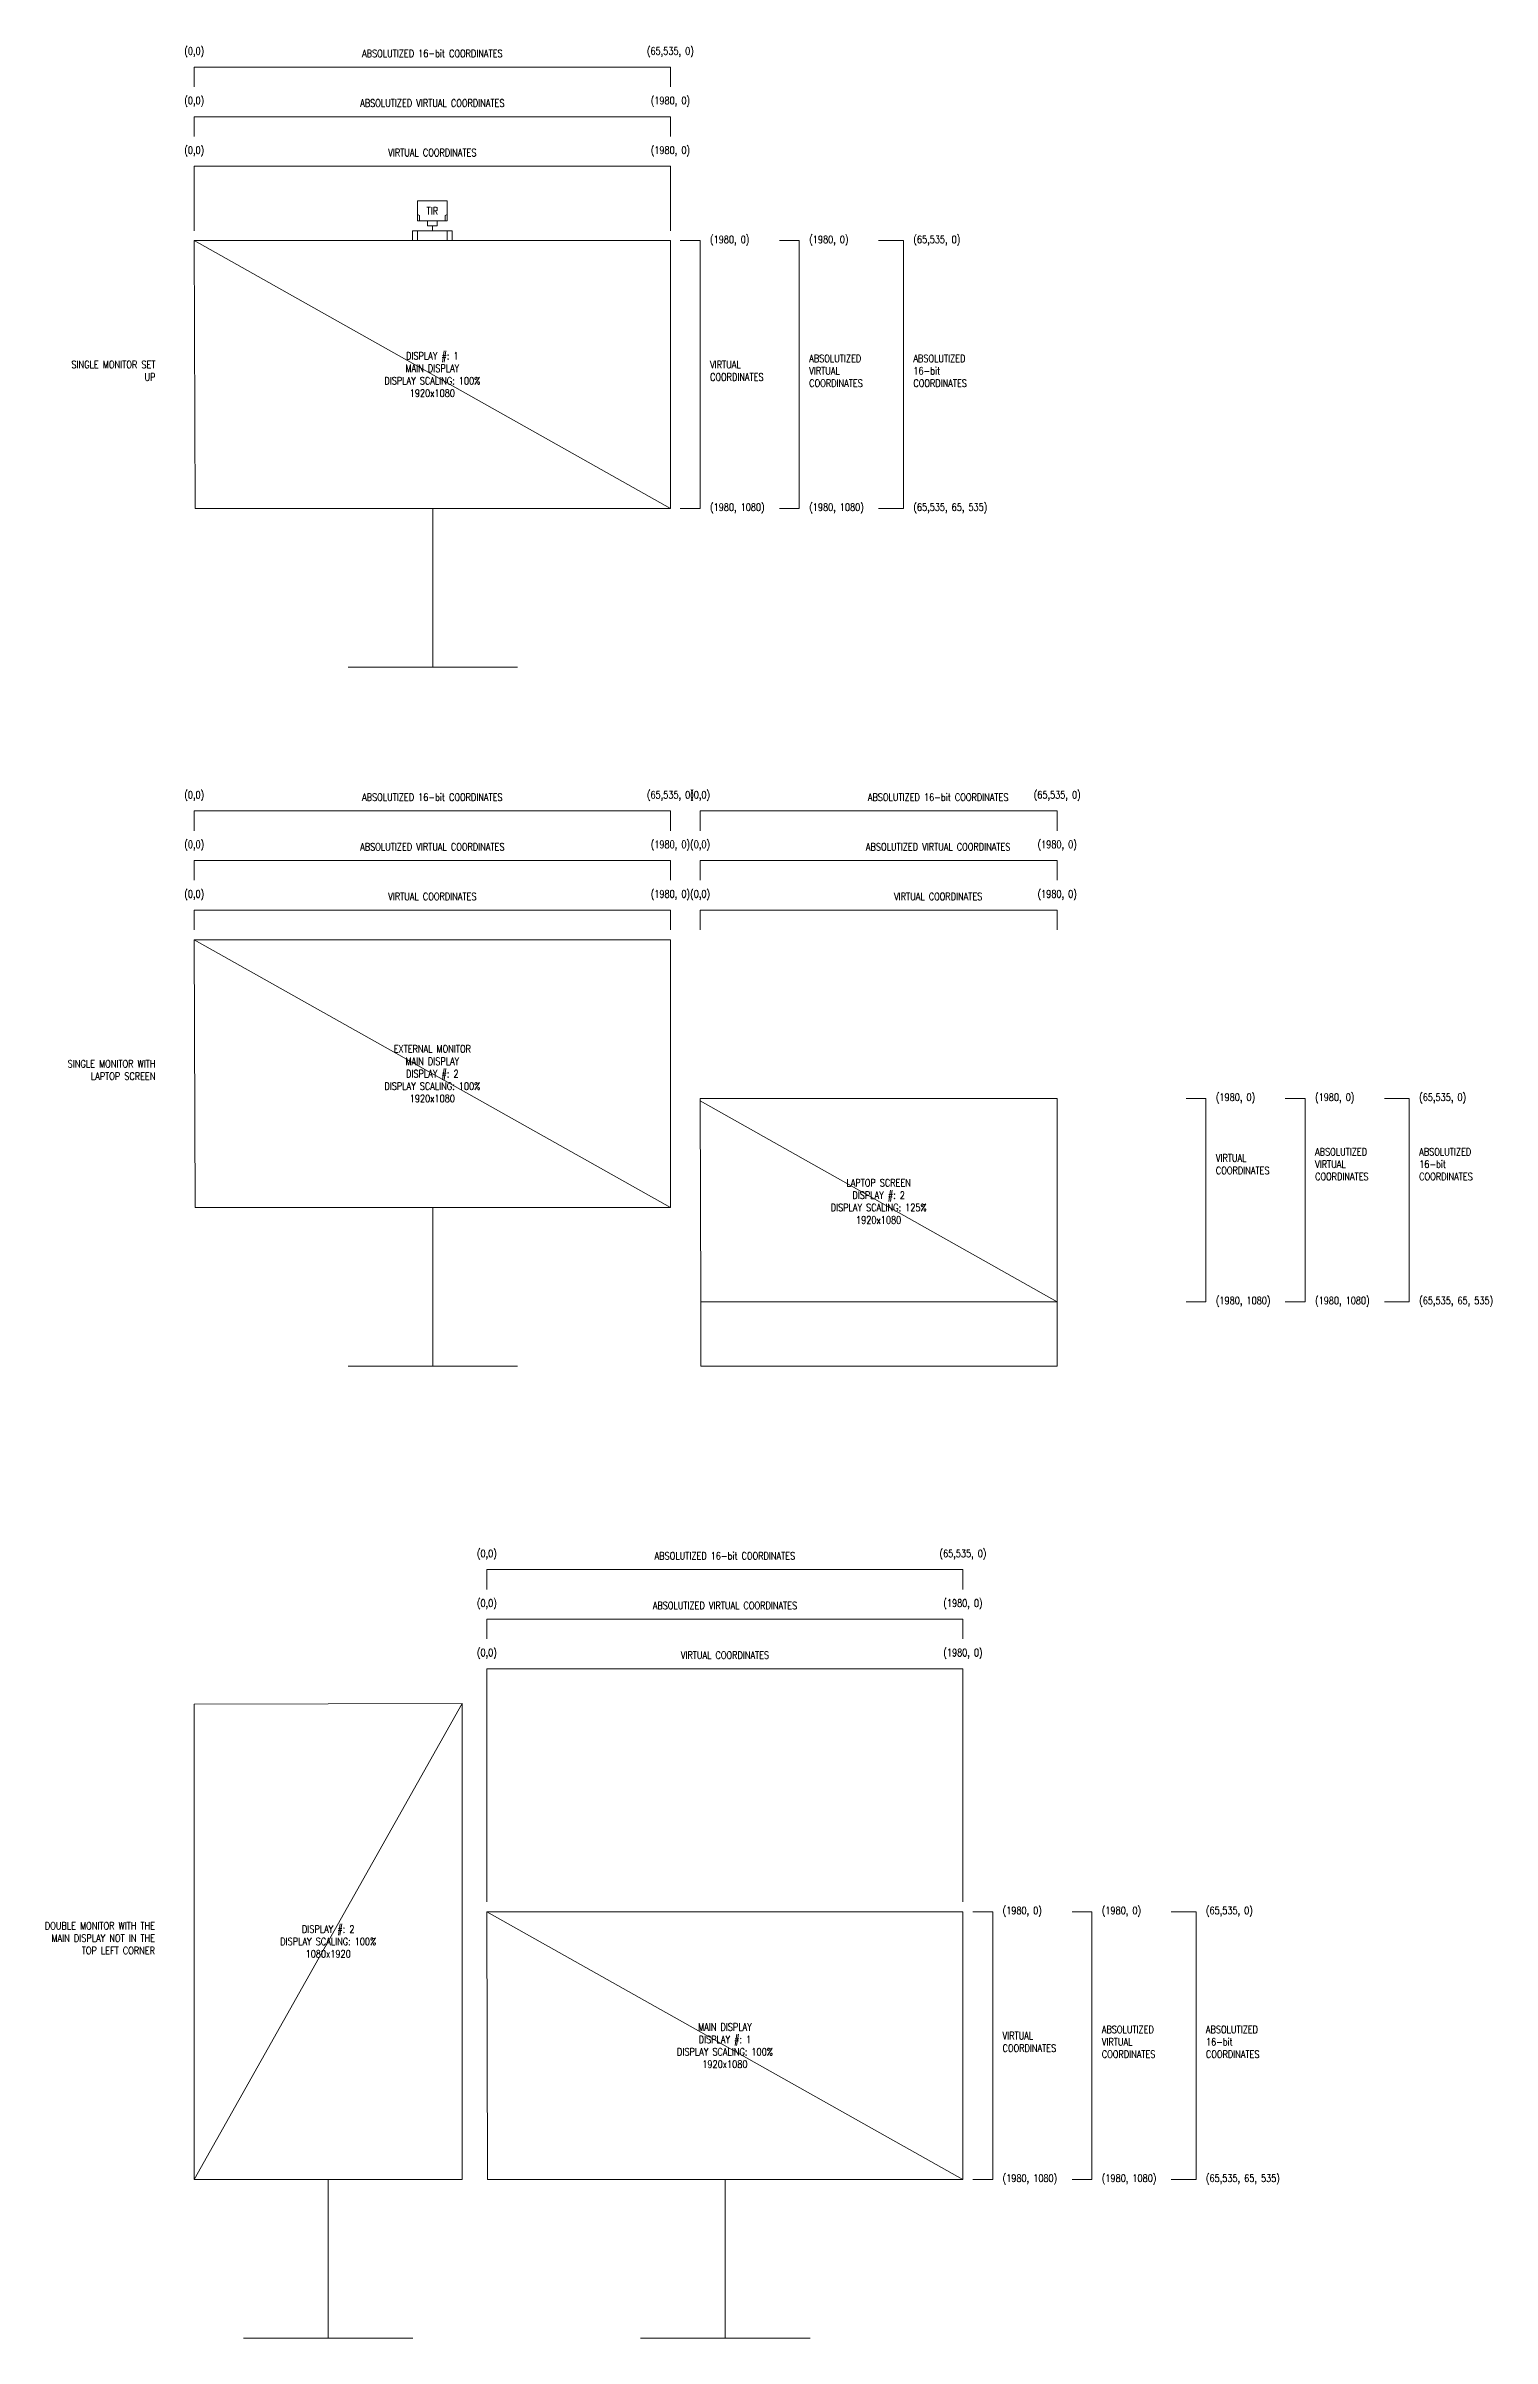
# Model space of a CAD drawing. Header units: inches. Extents: x 1382.6 to 1425.8, y 2000.2 to 2029.1.
# Drawn here: x 1382.57 to 1400.79, y 2000.19 to 2029.08 of the extents above; entities that cross this region are included whole.
import ezdxf

# ---------------------------------------------------------------- set-up
doc = ezdxf.new("R2010")
doc.units = ezdxf.units.IN
doc.header["$MEASUREMENT"] = 0
doc.layers.get('0').update_dxf_attribs({"lineweight": 18})
doc.layers.get('Defpoints').update_dxf_attribs({"color": 140, "lineweight": 18})
doc.styles.add('Annotative', font='romans.shx', dxfattribs={"width": 0.8})

msp = doc.modelspace()

# ---------------------------------------------------------------- texts
at = {"char_height": 0.09375, "style": 'Annotative'}
for s, insert, width, attachment_point in [('(0,0)', (1384.4375, 2028.9375), 1, 8), ('ABSOLUTIZED 16-bit COORDINATES', (1387.4375, 2028.9375), 2.7082774, 8), ('(65,535, 0)', (1390.4375, 2028.9375), 1, 8), ('(0,0)', (1384.4375, 2028.3125), 1, 8), ('ABSOLUTIZED VIRTUAL COORDINATES', (1387.4375, 2028.3125), 2.7082774, 8), ('(1980, 0)', (1390.4375, 2028.3125), 1, 8), ('(0,0)', (1384.4375, 2027.6875), 1, 8), ('VIRTUAL COORDINATES', (1387.4375, 2027.6875), 2.7082774, 8), ('(1980, 0)', (1390.4375, 2027.6875), 1, 8), ('TIR', (1387.4375, 2027), 0.237484, 5), ('(1980, 0)', (1390.9375, 2026.625), 1, 4), ('(1980, 0)', (1392.1875, 2026.625), 1, 4), ('(65,535, 0)', (1393.5, 2026.625), 1, 4), ('SINGLE MONITOR SET UP', (1383.94727, 2024.98438), 1.1702164, 6), ('DISPLAY #: 1\\PMAIN DISPLAY\\PDISPLAY SCALING: 100%\\P1920x1080', (1387.4375, 2024.9375), 2.7082774, 5), ('VIRTUAL COORDINATES', (1390.9375, 2024.98438), 0.7788209, 4), ('ABSOLUTIZED VIRTUAL COORDINATES', (1392.1875, 2024.98438), 0.7788209, 4), ('ABSOLUTIZED 16-bit COORDINATES', (1393.5, 2024.98438), 0.7788209, 4), ('(1980, 1080)', (1390.9375, 2023.25), 1, 4), ('(1980, 1080)', (1392.1875, 2023.25), 1, 4), ('(65,535, 65, 535)', (1393.5, 2023.25), 1.3870581, 4), ('(0,0)', (1384.4375, 2019.5625), 1, 8), ('ABSOLUTIZED 16-bit COORDINATES', (1387.4375, 2019.5625), 2.7082774, 8), ('(65,535, 0)', (1390.4375, 2019.5625), 1, 8), ('(0,0)', (1390.8125, 2019.5625), 1, 8), ('ABSOLUTIZED 16-bit COORDINATES', (1393.8125, 2019.5625), 2.7082774, 8), ('(65,535, 0)', (1395.3125, 2019.5625), 1, 8), ('(0,0)', (1384.4375, 2018.9375), 1, 8), ('(1980, 0)', (1390.4375, 2018.9375), 1, 8), ('(0,0)', (1390.8125, 2018.9375), 1, 8), ('(1980, 0)', (1395.3125, 2018.9375), 1, 8), ('ABSOLUTIZED VIRTUAL COORDINATES', (1387.4375, 2018.9375), 2.7082774, 8), ('ABSOLUTIZED VIRTUAL COORDINATES', (1393.8125, 2018.9375), 2.7082774, 8), ('(0,0)', (1384.4375, 2018.3125), 1, 8), ('(1980, 0)', (1390.4375, 2018.3125), 1, 8), ('(0,0)', (1390.8125, 2018.3125), 1, 8), ('(1980, 0)', (1395.3125, 2018.3125), 1, 8), ('VIRTUAL COORDINATES', (1387.4375, 2018.3125), 2.7082774, 8), ('VIRTUAL COORDINATES', (1393.8125, 2018.3125), 2.7082774, 8), ('EXTERNAL MONITOR\\PMAIN DISPLAY\\PDISPLAY #: 2\\PDISPLAY SCALING: 100%\\P1920x1080', (1387.4375, 2016.125), 2.7082774, 5), ('SINGLE MONITOR WITH LAPTOP SCREEN', (1383.94727, 2016.17188), 1.3653417, 6), ('(1980, 0)', (1397.3125, 2015.8125), 1, 4), ('(1980, 0)', (1398.5625, 2015.8125), 1, 4), ('(65,535, 0)', (1399.875, 2015.8125), 1, 4), ('VIRTUAL COORDINATES', (1397.3125, 2014.98438), 0.7788209, 4), ('ABSOLUTIZED VIRTUAL COORDINATES', (1398.5625, 2014.98438), 0.7788209, 4), ('ABSOLUTIZED 16-bit COORDINATES', (1399.875, 2014.98438), 0.7788209, 4), ('LAPTOP SCREEN\\PDISPLAY #: 2\\PDISPLAY SCALING: 125%\\P1920x1080', (1393.0625, 2014.51562), 2.7082774, 5), ('(1980, 1080)', (1397.3125, 2013.25), 1, 4), ('(1980, 1080)', (1398.5625, 2013.25), 1, 4), ('(65,535, 65, 535)', (1399.875, 2013.25), 1.3870581, 4), ('(0,0)', (1388.125, 2010), 1, 8), ('ABSOLUTIZED 16-bit COORDINATES', (1391.125, 2010), 2.7082774, 8), ('(65,535, 0)', (1394.125, 2010), 1, 8), ('(0,0)', (1388.125, 2009.375), 1, 8), ('(1980, 0)', (1394.125, 2009.375), 1, 8), ('ABSOLUTIZED VIRTUAL COORDINATES', (1391.125, 2009.375), 2.7082774, 8), ('(0,0)', (1388.125, 2008.75), 1, 8), ('VIRTUAL COORDINATES', (1391.125, 2008.75), 2.7082774, 8), ('(1980, 0)', (1394.125, 2008.75), 1, 8), ('(1980, 0)', (1394.625, 2005.5625), 1, 4), ('(1980, 0)', (1395.875, 2005.5625), 1, 4), ('(65,535, 0)', (1397.1875, 2005.5625), 1, 4), ('DOUBLE MONITOR WITH THE MAIN DISPLAY NOT IN THE TOP LEFT CORNER', (1383.94238, 2005.22949), 1.6267864, 6), ('DISPLAY #: 2\\PDISPLAY SCALING: 100%\\P1080x1920', (1386.125, 2005.1875), 2.7082774, 5), ('MAIN DISPLAY\\PDISPLAY #: 1\\PDISPLAY SCALING: 100%\\P1920x1080', (1391.125, 2003.875), 2.7082774, 5), ('VIRTUAL COORDINATES', (1394.625, 2003.92188), 0.7788209, 4), ('ABSOLUTIZED VIRTUAL COORDINATES', (1395.875, 2003.92188), 0.7788209, 4), ('ABSOLUTIZED 16-bit COORDINATES', (1397.1875, 2003.92188), 0.7788209, 4), ('(1980, 1080)', (1394.625, 2002.1875), 1, 4), ('(1980, 1080)', (1395.875, 2002.1875), 1, 4), ('(65,535, 65, 535)', (1397.1875, 2002.1875), 1.3870581, 4)]:
    msp.add_mtext(s, dxfattribs=dict(at, insert=insert, width=width, attachment_point=attachment_point))

# ---------------------------------------------------------------- linework, layer by layer
for p, q in [((1384.4375, 2028.5625), (1384.4375, 2028.8125)), ((1384.4375, 2028.8125), (1390.4375, 2028.8125)), ((1390.4375, 2028.8125), (1390.4375, 2028.5625)), ((1384.4375, 2027.9375), (1384.4375, 2028.1875)), ((1384.4375, 2028.1875), (1390.4375, 2028.1875)), ((1390.4375, 2028.1875), (1390.4375, 2027.9375)), ((1384.4375, 2026.75), (1384.4375, 2027.5625)), ((1384.4375, 2027.5625), (1390.4375, 2027.5625)), ((1390.4375, 2027.5625), (1390.4375, 2026.75)), ((1387.25, 2026.95291), (1387.27736, 2026.94201)), ((1387.4375, 2026.875), (1387.25, 2026.875)), ((1387.27736, 2026.94201), (1387.27736, 2026.875)), ((1387.375, 2026.875), (1387.375, 2026.8125)), ((1387.4375, 2026.875), (1387.625, 2026.875)), ((1387.5, 2026.875), (1387.5, 2026.8125)), ((1387.625, 2026.95291), (1387.59764, 2026.94201)), ((1387.59764, 2026.94201), (1387.59764, 2026.875)), ((1387.25, 2026.625), (1387.25, 2026.75)), ((1387.375, 2026.8125), (1387.4375, 2026.8125)), ((1387.4375, 2026.8125), (1387.4375, 2026.75)), ((1387.5, 2026.8125), (1387.4375, 2026.8125)), ((1387.625, 2026.625), (1387.625, 2026.75)), ((1390.5625, 2026.625), (1390.8125, 2026.625)), ((1390.8125, 2026.625), (1390.8125, 2023.25)), ((1391.8125, 2026.625), (1392.0625, 2026.625)), ((1392.0625, 2026.625), (1392.0625, 2023.25)), ((1393.0625, 2026.625), (1393.375, 2026.625)), ((1393.375, 2026.625), (1393.375, 2023.25)), ((1387.44238, 2023.25), (1387.44238, 2021.25)), ((1390.8125, 2023.25), (1390.5625, 2023.25)), ((1392.0625, 2023.25), (1391.8125, 2023.25)), ((1393.375, 2023.25), (1393.0625, 2023.25)), ((1387.44238, 2021.25), (1386.375, 2021.25)), ((1387.44238, 2021.25), (1388.50977, 2021.25)), ((1384.4375, 2019.1875), (1384.4375, 2019.4375)), ((1384.4375, 2019.4375), (1390.4375, 2019.4375)), ((1390.4375, 2019.4375), (1390.4375, 2019.1875)), ((1390.8125, 2019.1875), (1390.8125, 2019.4375)), ((1390.8125, 2019.4375), (1395.3125, 2019.4375)), ((1395.3125, 2019.4375), (1395.3125, 2019.1875)), ((1384.4375, 2018.5625), (1384.4375, 2018.8125)), ((1384.4375, 2018.8125), (1390.4375, 2018.8125)), ((1390.4375, 2018.8125), (1390.4375, 2018.5625)), ((1390.8125, 2018.5625), (1390.8125, 2018.8125)), ((1390.8125, 2018.8125), (1395.3125, 2018.8125)), ((1395.3125, 2018.8125), (1395.3125, 2018.5625)), ((1384.4375, 2017.9375), (1384.4375, 2018.1875)), ((1384.4375, 2018.1875), (1390.4375, 2018.1875)), ((1390.4375, 2018.1875), (1390.4375, 2017.9375)), ((1390.8125, 2017.9375), (1390.8125, 2018.1875)), ((1390.8125, 2018.1875), (1395.3125, 2018.1875)), ((1395.3125, 2018.1875), (1395.3125, 2017.9375)), ((1396.9375, 2015.8125), (1397.1875, 2015.8125)), ((1397.1875, 2015.8125), (1397.1875, 2013.25)), ((1398.1875, 2015.8125), (1398.4375, 2015.8125)), ((1398.4375, 2015.8125), (1398.4375, 2013.25)), ((1399.4375, 2015.8125), (1399.75, 2015.8125)), ((1399.75, 2015.8125), (1399.75, 2013.25)), ((1387.44238, 2014.4375), (1387.44238, 2012.4375)), ((1397.1875, 2013.25), (1396.9375, 2013.25)), ((1398.4375, 2013.25), (1398.1875, 2013.25)), ((1399.75, 2013.25), (1399.4375, 2013.25)), ((1387.44238, 2012.4375), (1386.375, 2012.4375)), ((1387.44238, 2012.4375), (1388.50977, 2012.4375)), ((1388.125, 2009.625), (1388.125, 2009.875)), ((1388.125, 2009.875), (1394.125, 2009.875)), ((1394.125, 2009.875), (1394.125, 2009.625)), ((1388.125, 2009), (1388.125, 2009.25)), ((1388.125, 2009.25), (1394.125, 2009.25)), ((1394.125, 2009.25), (1394.125, 2009)), ((1388.125, 2005.6875), (1388.125, 2008.625)), ((1388.125, 2008.625), (1394.125, 2008.625)), ((1394.125, 2008.625), (1394.125, 2005.6875)), ((1394.25, 2005.5625), (1394.5, 2005.5625)), ((1394.5, 2005.5625), (1394.5, 2002.1875)), ((1395.5, 2005.5625), (1395.75, 2005.5625)), ((1395.75, 2005.5625), (1395.75, 2002.1875)), ((1396.75, 2005.5625), (1397.0625, 2005.5625)), ((1397.0625, 2005.5625), (1397.0625, 2002.1875)), ((1386.125, 2002.1875), (1386.125, 2000.1875)), ((1391.12988, 2002.1875), (1391.12988, 2000.1875)), ((1394.5, 2002.1875), (1394.25, 2002.1875)), ((1395.75, 2002.1875), (1395.5, 2002.1875)), ((1397.0625, 2002.1875), (1396.75, 2002.1875)), ((1386.125, 2000.1875), (1385.05762, 2000.1875)), ((1386.125, 2000.1875), (1387.19238, 2000.1875)), ((1391.12988, 2000.1875), (1390.0625, 2000.1875)), ((1391.12988, 2000.1875), (1392.19727, 2000.1875))]:
    msp.add_line(p, q)
for points in [[(1387.25, 2026.875), (1387.25, 2027.125), (1387.4375, 2027.125)], [(1387.625, 2026.875), (1387.625, 2027.125), (1387.4375, 2027.125)], [(1387.1875, 2026.625), (1387.1875, 2026.75), (1387.4375, 2026.75)], [(1387.6875, 2026.625), (1387.6875, 2026.75), (1387.4375, 2026.75)]]:
    msp.add_lwpolyline(points)
for points in [[(1384.44727, 2023.25), (1384.4375, 2026.625), (1390.4375, 2026.625), (1390.4375, 2023.25)], [(1384.44727, 2014.4375), (1384.4375, 2017.8125), (1390.4375, 2017.8125), (1390.4375, 2014.4375)], [(1390.81982, 2013.25), (1390.8125, 2015.8125), (1395.3125, 2015.8125), (1395.3125, 2013.25)], [(1390.81982, 2013.25), (1395.3125, 2013.25), (1395.3125, 2012.4375), (1390.81982, 2012.4375)], [(1384.4375, 2008.17773), (1387.8125, 2008.1875), (1387.8125, 2002.1875), (1384.4375, 2002.1875)], [(1388.13477, 2002.1875), (1388.125, 2005.5625), (1394.125, 2005.5625), (1394.125, 2002.1875)]]:
    msp.add_lwpolyline(points, close=True)
at = {"layer": 'Defpoints'}
for p, q in [((1384.4375, 2026.625), (1390.4375, 2023.25)), ((1384.4375, 2017.8125), (1390.4375, 2014.4375)), ((1390.8125, 2015.78125), (1395.3125, 2013.25)), ((1387.8125, 2008.1875), (1384.4375, 2002.1875)), ((1388.125, 2005.5625), (1394.125, 2002.1875))]:
    msp.add_line(p, q, dxfattribs=at)

msp.set_redraw_order([(e.dxf.handle, doc.entitydb.next_handle()) for e in msp.query("TEXT MTEXT ATTDEF DIMENSION ARC_DIMENSION")])  # texts and dimensions are drawn at this point

doc.saveas('drawing.dxf')
